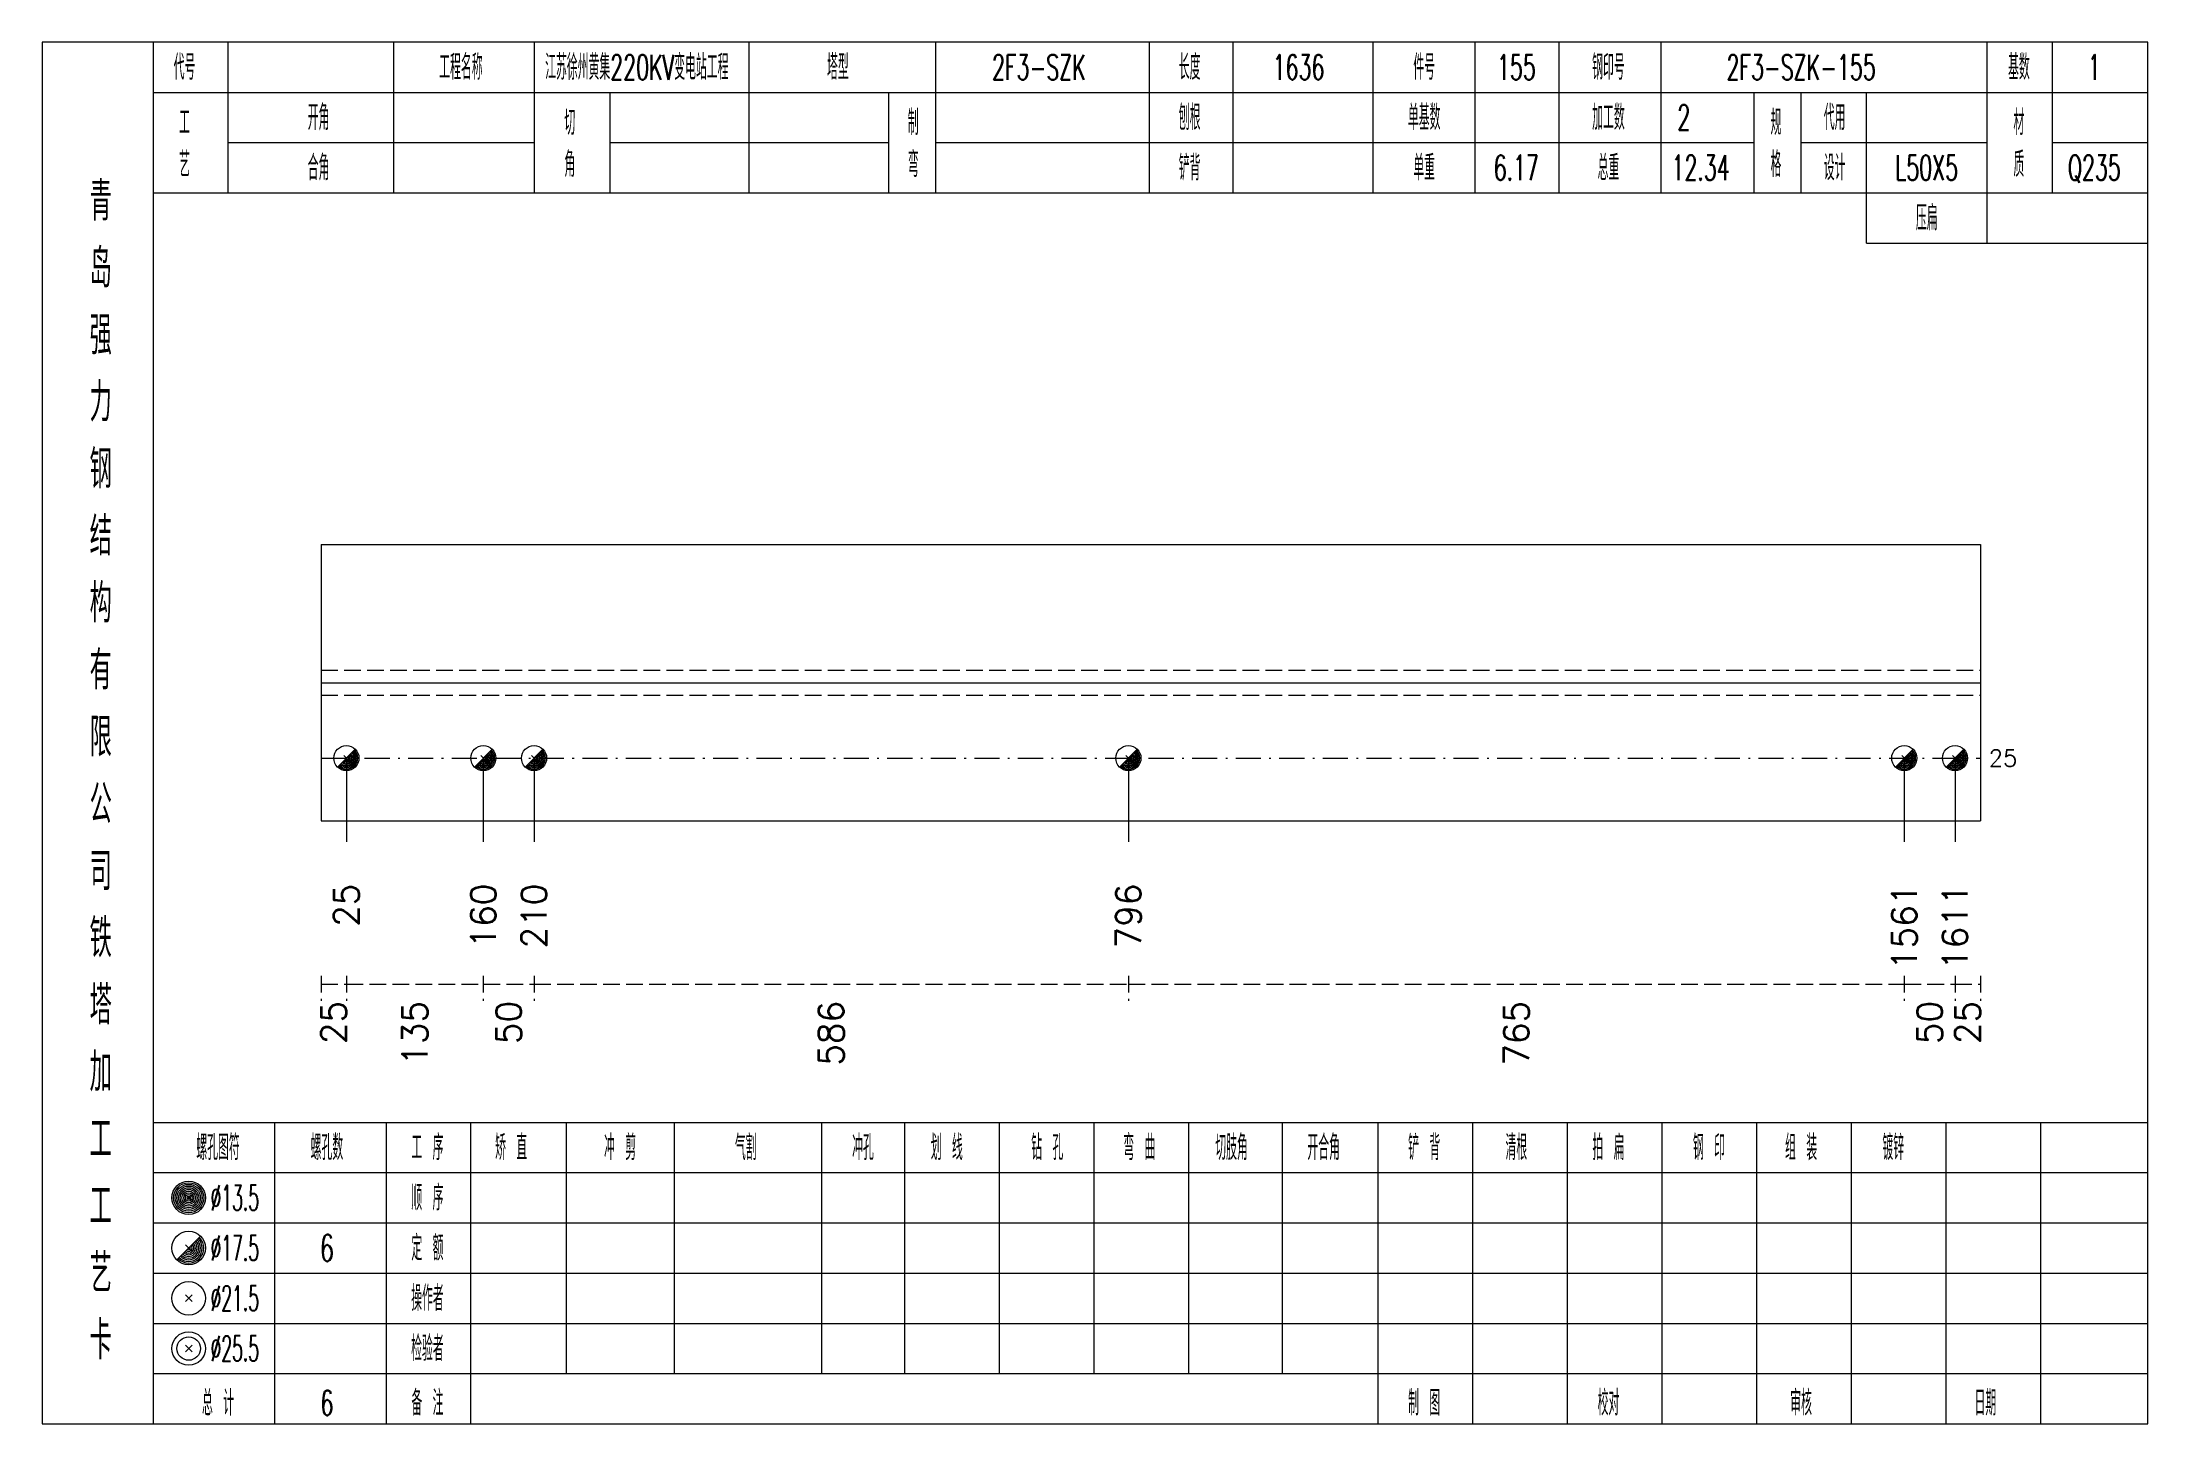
# Model space of a CAD drawing. Extents: x 0 to 4623, y -1159 to 4890.
# Drawn here: x 4359.6 to 4611, y 4275 to 4440 of the extents above; entities that cross this region are included whole.
import ezdxf
from ezdxf.enums import TextEntityAlignment as Align

# ---------------------------------------------------------------- set-up
doc = ezdxf.new("R2010")
doc.units = 0
doc.header["$MEASUREMENT"] = 0
doc.linetypes.add('一点画线', pattern=[5.2, 3, -1, 0.2, -1])
doc.linetypes.add('虚线', pattern=[2.75, 2, -0.75])
doc.layers.get('0').update_dxf_attribs({"linetype": 'CONTINUOUS', "lineweight": 25})
for name, color, linetype, lineweight in [('1', 7, 'CONTINUOUS', 25), ('4', 7, 'CONTINUOUS', 25), ('5', 7, 'CONTINUOUS', 25)]:
    doc.layers.add(name, color=color, linetype=linetype, lineweight=lineweight)
doc.styles.get("Standard").update_dxf_attribs({"font": 'simplex.shx', "width": 0.7, "height": 3, "bigfont": 'gbhzfs.shx'})

msp = doc.modelspace()

# ---------------------------------------------------------------- texts
at = {"color": 7, "linetype": 'Continuous', "lineweight": 13}
msp.add_text('25', height=2, dxfattribs=at).set_placement((4592, 4354.5), align=Align.MIDDLE_LEFT)
at = {"color": 8, "linetype": 'Continuous', "lineweight": 9}
for s, p in [('25', (4394.414, 4325.5)), ('135', (4404.101, 4325.5)), ('50', (4415.301, 4325.5)), ('586', (4453.807, 4325.5)), ('765', (4535.602, 4325.5)), ('50', (4584.946, 4325.5)), ('25', (4589.486, 4325.5))]:
    msp.add_text(s, height=3, rotation=90, dxfattribs=at).set_placement(p, align=Align.MIDDLE_RIGHT)
at = {"layer": '1', "color": 7, "linetype": 'Continuous', "lineweight": 13}
for s, p in [('25', (4395.927, 4339.5)), ('160', (4412.274, 4339.5)), ('210', (4418.328, 4339.5)), ('796', (4489.286, 4339.5)), ('1561', (4581.918, 4339.5)), ('1611', (4587.973, 4339.5))]:
    msp.add_text(s, height=3, rotation=90, dxfattribs=at).set_placement(p, align=Align.MIDDLE_RIGHT)
at = {"layer": '4', "color": 1, "linetype": 'Continuous', "lineweight": 13}
for s, height, width, p in [('代号', 3, 0.6, (4376.6, 4437)), ('工程名称', 3, 0.6, (4409.6, 4437)), ('江苏徐州黄集220KV变电站工程', 3, 0.6, (4430.6, 4437)), ('塔型', 3, 0.6, (4454.6, 4437)), ('2F3-SZK', 3, 0.6, (4478.6, 4437)), ('长度', 3, 0.6, (4496.6, 4437)), ('1636', 3, 0.6, (4509.6, 4437)), ('件号', 3, 0.6, (4524.6, 4437)), ('155', 3, 0.6, (4535.6, 4437)), ('钢印号', 3, 0.6, (4546.6, 4437)), ('2F3-SZK-155', 3, 0.6, (4569.6, 4437)), ('基数', 3, 0.6, (4595.6, 4437)), ('1', 3, 0.6, (4604.6, 4437)), ('开角', 3, 0.6, (4392.6, 4431)), ('制', 3, 0.6, (4463.6, 4430.4)), ('刨根', 3, 0.6, (4496.6, 4431)), ('单基数', 3, 0.6, (4524.6, 4431)), ('加工数', 3, 0.6, (4546.6, 4431)), ('2', 3, 0.6, (4555.6, 4431)), ('代用', 3, 0.6, (4573.6, 4431)), ('材', 3, 0.6, (4595.6, 4430.4)), ('工', 3, 0.6, (4376.6, 4430.4)), ('切', 3, 0.6, (4422.6, 4430.4)), ('规', 3, 0.6, (4566.6, 4430.4)), ('艺', 3, 0.6, (4376.6, 4425.4)), ('角', 3, 0.6, (4422.6, 4425.4)), ('弯', 3, 0.6, (4463.6, 4425.4)), ('格', 3, 0.6, (4566.6, 4425.4)), ('质', 3, 0.6, (4595.6, 4425.4)), ('合角', 3, 0.6, (4392.6, 4425)), ('铲背', 3, 0.6, (4496.6, 4425)), ('单重', 3, 0.6, (4524.6, 4425)), ('6.17', 3, 0.6, (4535.6, 4425)), ('总重', 3, 0.6, (4546.6, 4425)), ('12.34', 3, 0.6, (4557.6, 4425)), ('设计', 3, 0.6, (4573.6, 4425)), ('L50X5', 3, 0.6, (4584.6, 4425)), ('Q235', 3, 0.6, (4604.6, 4425)), ('青', 4.6, 0.8, (4366.6, 4421)), ('压扁', 3, 0.6, (4584.6, 4419)), ('岛', 4.6, 0.8, (4366.6, 4413)), ('强', 4.6, 0.8, (4366.6, 4405)), ('力', 4.6, 0.8, (4366.6, 4397)), ('钢', 4.6, 0.8, (4366.6, 4389)), ('结', 4.6, 0.8, (4366.6, 4381)), ('构', 4.6, 0.8, (4366.6, 4373)), ('有', 4.6, 0.8, (4366.6, 4365)), ('限', 4.6, 0.8, (4366.6, 4357)), ('公', 4.6, 0.8, (4366.6, 4349)), ('司', 4.6, 0.8, (4366.6, 4341)), ('铁', 4.6, 0.8, (4366.6, 4333)), ('塔', 4.6, 0.8, (4366.6, 4325)), ('加', 4.6, 0.8, (4366.6, 4317)), ('工', 4.6, 0.8, (4366.6, 4309)), ('螺孔图符', 3, 0.6, (4380.6, 4308)), ('螺孔数', 3, 0.6, (4393.6, 4308)), ('工 序', 3, 0.6, (4405.6, 4308)), ('矫 直', 3, 0.6, (4415.6, 4308)), ('冲 剪', 3, 0.6, (4428.6, 4308)), ('气割', 3, 0.6, (4443.6, 4308)), ('冲孔', 3, 0.6, (4457.6, 4308)), ('划 线', 3, 0.6, (4467.6, 4308)), ('钻 孔', 3, 0.6, (4479.6, 4308)), ('弯 曲', 3, 0.6, (4490.6, 4308)), ('切肢角', 3, 0.6, (4501.6, 4308)), ('开合角', 3, 0.6, (4512.6, 4308)), ('铲 背', 3, 0.6, (4524.6, 4308)), ('清根', 3, 0.6, (4535.6, 4308)), ('拍 扁', 3, 0.6, (4546.6, 4308)), ('钢 印', 3, 0.6, (4558.6, 4308)), ('组 装', 3, 0.6, (4569.6, 4308)), ('镀锌', 3, 0.6, (4580.6, 4308)), ('工', 4.6, 0.8, (4366.6, 4301)), ('%%C13.5', 3, 0.5, (4382.6, 4302)), ('顺 序', 3, 0.6, (4405.6, 4302)), ('%%C17.5', 3, 0.5, (4382.6, 4296)), ('6', 3.2, 0.6, (4393.6, 4296)), ('定 额', 3, 0.6, (4405.6, 4296)), ('艺', 4.6, 0.8, (4366.6, 4293)), ('%%C21.5', 3, 0.5, (4382.6, 4290)), ('操作者', 3, 0.6, (4405.6, 4290)), ('卡', 4.6, 0.8, (4366.6, 4285)), ('%%C25.5', 3, 0.5, (4382.6, 4284)), ('检验者', 3, 0.6, (4405.6, 4284)), ('总 计', 3, 0.6, (4380.6, 4277.5)), ('6', 3, 0.6, (4393.6, 4277.5)), ('备 注', 3, 0.6, (4405.6, 4277.5)), ('制 图', 3, 0.6, (4524.6, 4277.5)), ('校对', 3, 0.6, (4546.6, 4277.5)), ('审核', 3, 0.6, (4569.6, 4277.5)), ('日期', 3, 0.6, (4591.6, 4277.5))]:
    msp.add_text(s, height=height, dxfattribs=dict(at, width=width)).set_placement(p, align=Align.MIDDLE_CENTER)

# ---------------------------------------------------------------- blocks, each defined once
blk = doc.blocks.new('孔17.5')
at = {"layer": '5', "color": 7, "linetype": 'Continuous', "lineweight": 13}
for p, q in [((-0.707, -0.707), (0.707, 0.707)), ((-0.2, 0.2), (0.2, -0.2))]:
    blk.add_line(p, q, dxfattribs=at)
blk.add_circle((0, 0), 1, dxfattribs=at)
for radius in [0.9, 0.8, 0.7, 0.6, 0.5, 0.4, 0.3, 0.2, 0.1]:
    blk.add_arc((0, 0), radius, 225, 45, dxfattribs=at)

# ---------------------------------------------------------------- linework, layer by layer
at = {"color": 7, "linetype": 'Continuous', "lineweight": 18}
for p, q in [((4392.9, 4380), (4392.9, 4347)), ((4392.9, 4380), (4591, 4380)), ((4591, 4380), (4591, 4347)), ((4392.9, 4363.5), (4591, 4363.5))]:
    msp.add_line(p, q, dxfattribs=at)
at = {"color": 1, "linetype": '虚线', "lineweight": 18}
for p, q in [((4392.9, 4365), (4591, 4365)), ((4392.9, 4362), (4591, 4362))]:
    msp.add_line(p, q, dxfattribs=at)
at = {"color": 3, "linetype": '一点画线', "lineweight": 13}
msp.add_line((4392.9, 4354.5), (4591, 4354.5), dxfattribs=at)
at = {"color": 7, "linetype": 'Continuous', "lineweight": 13}
for p, q in [((4395.927, 4354.5), (4395.927, 4344.5)), ((4412.274, 4354.5), (4412.274, 4344.5)), ((4418.328, 4354.5), (4418.328, 4344.5)), ((4489.286, 4354.5), (4489.286, 4344.5)), ((4581.918, 4354.5), (4581.918, 4344.5)), ((4587.973, 4354.5), (4587.973, 4344.5))]:
    msp.add_line(p, q, dxfattribs=at)
at = {"color": 8, "linetype": '虚线', "lineweight": 9}
for p, q in [((4392.9, 4328.5), (4392.9, 4325.5)), ((4392.9, 4327.5), (4395.927, 4327.5)), ((4395.927, 4328.5), (4395.927, 4325.5)), ((4395.927, 4328.5), (4395.927, 4325.5)), ((4395.927, 4327.5), (4412.274, 4327.5)), ((4412.274, 4328.5), (4412.274, 4325.5)), ((4412.274, 4328.5), (4412.274, 4325.5)), ((4412.274, 4327.5), (4418.328, 4327.5)), ((4418.328, 4328.5), (4418.328, 4325.5)), ((4418.328, 4328.5), (4418.328, 4325.5)), ((4418.328, 4327.5), (4489.286, 4327.5)), ((4489.286, 4328.5), (4489.286, 4325.5)), ((4489.286, 4328.5), (4489.286, 4325.5)), ((4489.286, 4327.5), (4581.918, 4327.5)), ((4581.918, 4328.5), (4581.918, 4325.5)), ((4581.918, 4328.5), (4581.918, 4325.5)), ((4581.918, 4327.5), (4587.973, 4327.5)), ((4587.973, 4328.5), (4587.973, 4325.5)), ((4587.973, 4328.5), (4587.973, 4325.5)), ((4587.973, 4327.5), (4591, 4327.5)), ((4591, 4328.5), (4591, 4325.5))]:
    msp.add_line(p, q, dxfattribs=at)
at = {"layer": '1', "color": 7, "linetype": 'Continuous', "lineweight": 18}
msp.add_line((4392.9, 4347), (4591, 4347), dxfattribs=at)
at = {"layer": '4', "color": 1, "linetype": 'Continuous', "lineweight": 18}
for p, q in [((4372.9, 4275), (4372.9, 4440)), ((4381.8, 4422), (4381.8, 4440)), ((4401.6, 4422), (4401.6, 4440)), ((4418.4, 4422), (4418.4, 4440)), ((4444, 4422), (4444, 4440)), ((4466.3, 4422), (4466.3, 4440)), ((4491.8, 4422), (4491.8, 4440)), ((4501.8, 4422), (4501.8, 4440)), ((4518.5, 4422), (4518.5, 4440)), ((4530.7, 4422), (4530.7, 4440)), ((4540.7, 4422), (4540.7, 4440)), ((4552.9, 4422), (4552.9, 4440)), ((4591.8, 4416), (4591.8, 4440)), ((4599.6, 4422), (4599.6, 4440)), ((4372.9, 4434), (4611, 4434)), ((4427.4, 4422), (4427.4, 4434)), ((4460.7, 4422), (4460.7, 4434)), ((4564, 4422), (4564, 4434)), ((4569.6, 4422), (4569.6, 4434)), ((4577.4, 4416), (4577.4, 4434)), ((4381.8, 4428), (4418.4, 4428)), ((4427.4, 4428), (4460.7, 4428)), ((4466.3, 4428), (4564, 4428)), ((4569.6, 4428), (4591.8, 4428)), ((4599.6, 4428), (4611, 4428)), ((4372.9, 4422), (4611, 4422)), ((4577.4, 4416), (4611, 4416)), ((4372.9, 4311), (4611, 4311)), ((4387.4, 4275), (4387.4, 4311)), ((4400.7, 4275), (4400.7, 4311)), ((4410.8, 4275), (4410.8, 4311)), ((4422.2, 4281), (4422.2, 4311)), ((4435.1, 4281), (4435.1, 4311)), ((4452.7, 4281), (4452.7, 4311)), ((4462.6, 4281), (4462.6, 4311)), ((4473.9, 4281), (4473.9, 4311)), ((4485.2, 4281), (4485.2, 4311)), ((4496.5, 4281), (4496.5, 4311)), ((4507.7, 4281), (4507.7, 4311)), ((4519.1, 4281), (4519.1, 4311)), ((4530.4, 4281), (4530.4, 4311)), ((4541.7, 4281), (4541.7, 4311)), ((4553, 4281), (4553, 4311)), ((4564.3, 4281), (4564.3, 4311)), ((4575.6, 4281), (4575.6, 4311)), ((4586.9, 4281), (4586.9, 4311)), ((4598.2, 4281), (4598.2, 4311)), ((4372.9, 4305), (4611, 4305)), ((4372.9, 4299), (4611, 4299)), ((4372.9, 4293), (4611, 4293)), ((4372.9, 4287), (4611, 4287)), ((4372.9, 4281), (4611, 4281)), ((4519.1, 4275), (4519.1, 4281)), ((4530.4, 4275), (4530.4, 4281)), ((4541.7, 4275), (4541.7, 4281)), ((4553, 4275), (4553, 4281)), ((4564.3, 4275), (4564.3, 4281)), ((4575.6, 4275), (4575.6, 4281)), ((4586.9, 4275), (4586.9, 4281)), ((4598.2, 4275), (4598.2, 4281))]:
    msp.add_line(p, q, dxfattribs=at)
at = {"layer": '4', "color": 7, "linetype": 'Continuous', "lineweight": 13}
for p, q in [((4376.9, 4301.8), (4377.3, 4302.2)), ((4377.3, 4301.8), (4376.9, 4302.2)), ((4375.686, 4294.586), (4378.514, 4297.414)), ((4376.7, 4296.4), (4377.5, 4295.6)), ((4376.7, 4289.6), (4377.5, 4290.4)), ((4376.7, 4290.4), (4377.5, 4289.6)), ((4376.7, 4283.6), (4377.5, 4284.4)), ((4376.7, 4284.4), (4377.5, 4283.6))]:
    msp.add_line(p, q, dxfattribs=at)
at = {"layer": '4', "color": 1, "linetype": 'Continuous', "lineweight": 18}
msp.add_lwpolyline([(4359.6, 4440), (4359.6, 4275), (4611, 4275), (4611, 4440)], close=True, dxfattribs=at)
at = {"layer": '4', "color": 7, "linetype": 'Continuous', "lineweight": 13}
for centre, radius in [((4377.1, 4302), 2), ((4377.1, 4302), 1.8), ((4377.1, 4302), 1.6), ((4377.1, 4302), 1.4), ((4377.1, 4302), 1.2), ((4377.1, 4302), 1), ((4377.1, 4302), 0.8), ((4377.1, 4302), 0.6), ((4377.1, 4302), 0.4), ((4377.1, 4302), 0.2), ((4377.1, 4296), 2), ((4377.1, 4290), 2), ((4377.1, 4284), 2), ((4377.1, 4284), 1.4)]:
    msp.add_circle(centre, radius, dxfattribs=at)
for radius in [1.8, 1.6, 1.4, 1.2, 1, 0.8, 0.6, 0.4, 0.2]:
    msp.add_arc((4377.1, 4296), radius, 225, 45, dxfattribs=at)

# ---------------------------------------------------------------- block references
at = {"layer": '1', "color": 7, "linetype": 'Continuous', "lineweight": 13, "xscale": 1.5, "yscale": 1.5, "zscale": 1.5}
for p in [(4395.927, 4354.5), (4412.274, 4354.5), (4418.328, 4354.5), (4489.286, 4354.5), (4581.918, 4354.5), (4587.973, 4354.5)]:
    msp.add_blockref('孔17.5', p, dxfattribs=at)

msp.set_redraw_order([(e.dxf.handle, doc.entitydb.next_handle()) for e in msp.query("TEXT MTEXT ATTDEF DIMENSION ARC_DIMENSION")])  # texts and dimensions are drawn at this point

doc.saveas('drawing.dxf')
